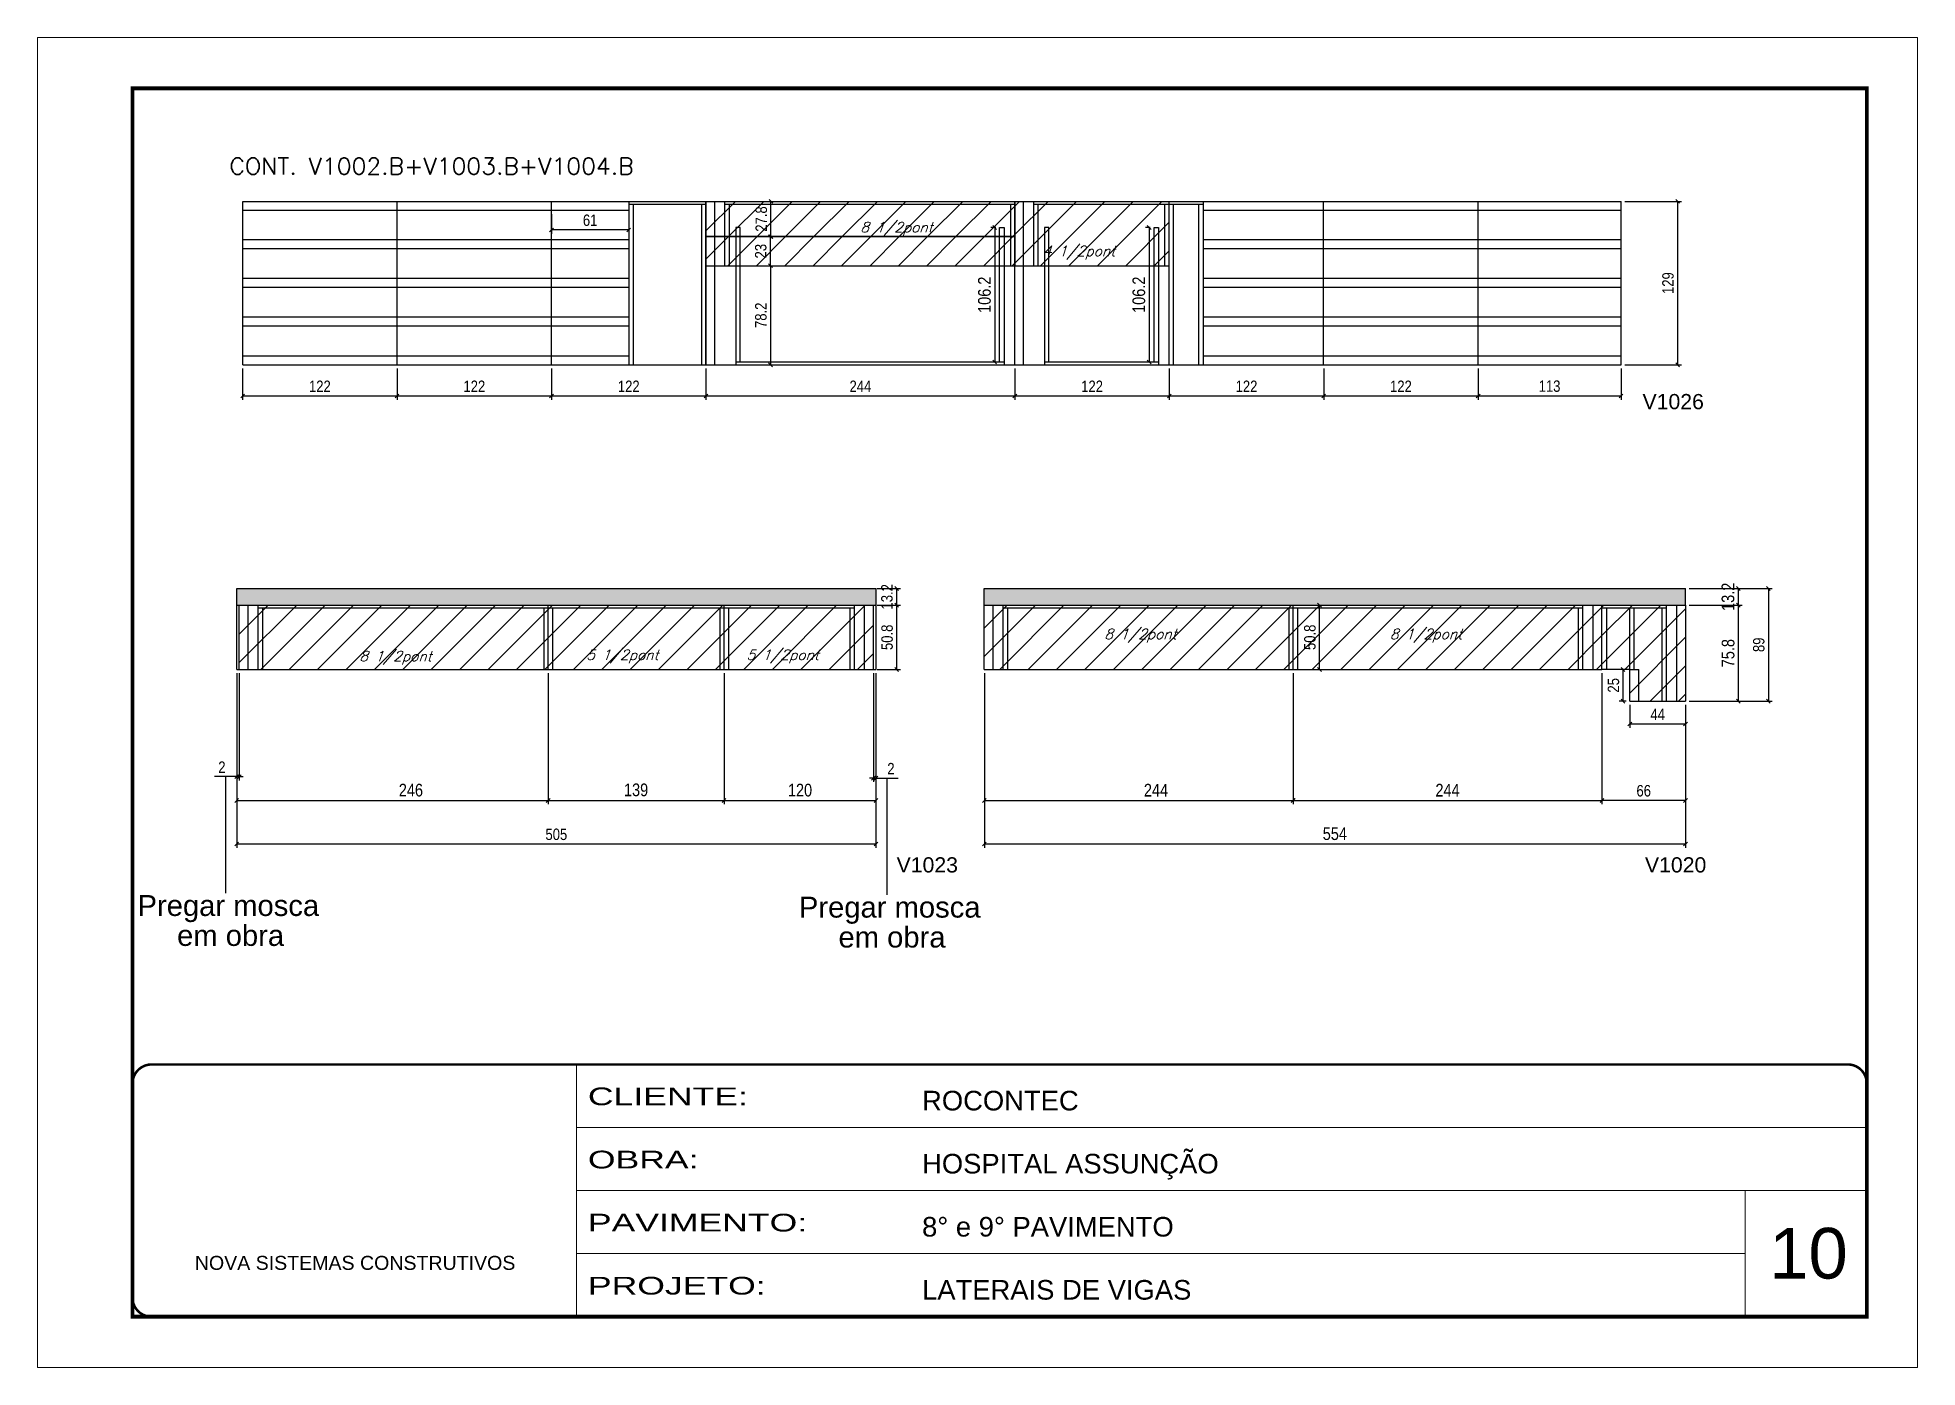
# Model space of a CAD drawing. Extents: x -20960 to -5926, y -2106 to 21915.
# Drawn here: x -10608 to -9123, y 18568 to 19618 of the extents above; entities that cross this region are included whole.
import ezdxf

# ---------------------------------------------------------------- set-up
doc = ezdxf.new("R2010")
doc.units = 0
doc.linetypes.add('CONTINUO', pattern=[0])
doc.linetypes.add('DASHED', pattern=[0.75, 0.5, -0.25])
for name, color, linetype in [('5', 5, 'Continuous'), ('COTA', 241, 'Continuous'), ('NOMENCLATURA', 7, 'Continuous'), ('Painéis', 200, 'Continuous'), ('Reaproveitamento', 251, 'Continuous'), ('SARR_2.2x7', 40, 'Continuous'), ('SARR_3.5x7', 81, 'Continuous'), ('texto', 7, 'Continuous')]:
    doc.layers.add(name, color=color, linetype=linetype)
for name, color, linetype, lineweight in [('CARIMBO', 255, 'Continuous', 9), ('Folhas', 255, 'Continuous', 9), ('SARRAFO DE PRESSAO', 251, 'DASHED', 9), ('Texto Seção', 7, 'Continuous', 15)]:
    doc.layers.add(name, color=color, linetype=linetype, lineweight=lineweight)
doc.styles.add('ARIAL', font='arial.ttf')
doc.styles.add('COTA TECNICA', font='techl___.ttf', dxfattribs={"height": 10})
doc.styles.add('COTA TECNICA-50', font='techl___.ttf', dxfattribs={"height": 9})
doc.styles.add('REGUA-120', font='ROMANS.shx', dxfattribs={"height": 15})
doc.styles.add('Romans', font='romans.shx')
doc.styles.get("Standard").update_dxf_attribs({"font": 'arial.ttf'})
doc.styles.add('Tecnologia', font='')
doc.styles.get('Tecnologia').set_extended_font_data('Forgotten Futurist')
doc.dimstyles.new('COTA PAINEL-50', dxfattribs={"dimtxt": 9, "dimasz": 3, "dimexe": 3, "dimexo": 3, "dimgap": 3, "dimtad": 1, "dimdec": 1, "dimzin": 12, "dimdsep": 46, "dimtxsty": 'COTA TECNICA-50', "dimblk1": 'OBLIQUE', "dimblk2": 'OBLIQUE', "dimsah": 1, "dimcen": 0.9, "dimclrd": 4, "dimclre": 4, "dimclrt": 240, "dimadec": 1, "dimazin": 3, "dimtfac": 1, "dimtdec": 1, "dimtmove": 0, "dimatfit": 3, "dimfxl": 1, "dimtolj": 1, "dimtzin": 12, "dimarcsym": 0})
doc.dimstyles.new('PAINEL', dxfattribs={"dimtxt": 10, "dimasz": 3, "dimexe": 3, "dimexo": 3, "dimgap": 3, "dimtad": 1, "dimdec": 1, "dimzin": 12, "dimdsep": 46, "dimtxsty": 'COTA TECNICA', "dimblk1": 'OBLIQUE', "dimblk2": 'OBLIQUE', "dimsah": 1, "dimcen": 0.9, "dimclrd": 4, "dimclre": 4, "dimclrt": 240, "dimadec": 1, "dimazin": 3, "dimtfac": 1, "dimtdec": 1, "dimtmove": 0, "dimatfit": 3, "dimfxl": 1, "dimtolj": 1, "dimtzin": 12, "dimarcsym": 0})
pattern_1 = [(50, (-1629.8096, 2.0563), (5.4655401, -0.4781726), [0.5715, -6.2865]), (355, (-1629.8096, 2.0563), (-1.0573026, 5.7317054), [0.4572, -5.0292175]), (100.451445, (-1629.354, 2.0165), (4.4082374, 5.2535326), [0.4857003, -5.3427073]), (46.1842, (-1629.8096, 3.5803), (8.1323712, -1.2612698), [0.85725, -9.42975]), (96.635558, (-1629.132, 3.475), (7.122124, 7.4227837), [0.7285507, -8.0140682]), (351.18415, (-1629.81, 3.58), (7.122124, 7.4227837), [0.685799, -7.543792]), (21, (-1629.0476, 3.1993), (4.5484317, -3.0679559), [0.5715, -6.2865]), (326, (-1629.0476, 3.1993), (1.8540609, 5.525639), [0.4572, -5.0292]), (71.451445, (-1628.6686, 2.9437), (6.4024926, 2.4576831), [0.4857003, -5.3426981]), (37.5, (-1629.8096, 2.0563), (0.0926581, 2.53665117), [0, -4.96824, 0, -5.1054, 0, -5.04825]), (7.5, (-1629.8096, 2.0563), (2.00458988, 3.00541724), [0, -2.91084, 0, -4.85394, 0, -1.92405]), (327.5, (-1631.5089, 2.0563), (4.06771786, -0.17186232), [0, -1.905, 0, -5.9436, 0, -7.8867]), (317.5, (-1632.271, 2.0563), (4.44387544, 0.76279473), [0, -2.4765, 0, -3.94716, 0, -5.6007])]
pattern_2 = [(45, (-3214.81, 2.056), (-11.22532, 11.22532), [])]
pattern_3 = [(45, (-3188.191, 113.209), (-11.22532, 11.22532), [])]

msp = doc.modelspace()

# ---------------------------------------------------------------- texts
at = {"layer": '5', "linetype": 'Continuous'}
for s, p in [('V1026', (-9340.65, 19324.83)), ('V1023', (-9929.9, 18959.03)), ('V1020', (-9338.73, 18959.03))]:
    msp.add_text(s, height=12, rotation=0.00004, dxfattribs=at).set_placement(p)
at = {"layer": 'CARIMBO', "style": 'ARIAL'}
msp.add_text('10', height=40, dxfattribs=at).set_placement((-9240.64, 18638.38))
at = {"layer": 'NOMENCLATURA', "linetype": 'Continuous'}
for s, p in [('Pregar mosca', (-10529.56, 18924.68)), ('Pregar mosca', (-10007.08, 18923.4)), ('em obra', (-10498.3, 18901.04)), ('em obra', (-9975.82, 18899.76))]:
    msp.add_text(s, height=16.5, rotation=360, dxfattribs=at).set_placement(p)
at = {"layer": 'texto', "color": 2, "char_height": 8, "attachment_point": 5, "style": 'Romans'}
for s, insert in [('{\\Q19;\\C256;8 1/2pont}', (-9930.01, 19467.22)), ('{\\Q19;\\C256;4 1/2pont}', (-9785.81, 19448.45)), ('{\\Q19;\\C256;8 1/2pont}', (-9737.26, 19145.99)), ('{\\Q19;\\C256;8 1/2pont}', (-9511.68, 19145.99)), ('{\\Q19;\\C256;8 1/2pont}', (-10325.77, 19128.56)), ('{\\Q19;\\C256;5 1/2pont}', (-10146.54, 19129.61)), ('{\\Q19;\\C256;5 1/2pont}', (-10019.85, 19129.61))]:
    msp.add_mtext(s, dxfattribs=dict(at, insert=insert))
at = {"layer": 'Texto Seção', "style": 'REGUA-120', "width": 1.05}
msp.add_text('CONT. V1002.B+V1003.B+V1004.B', height=13, dxfattribs=at).set_placement((-10456.98, 19510.22))

# ---------------------------------------------------------------- blocks, each defined once
blk = doc.blocks.new('9999999999')
at = {"color": 30, "linetype": 'CONTINUO'}
for p, q in [((98564.6, 34230.2), (98564.6, 34429.4)), ((98564.6, 34379.6), (99584, 34379.6)), ((98564.6, 34329.8), (99488, 34329.8)), ((99584, 34329.8), (99488, 34329.8)), ((99488, 34329.8), (99488, 34230.2)), ((98564.6, 34280), (99488, 34280))]:
    blk.add_line(p, q, dxfattribs=at)
at = {"color": 30, "linetype": 'CONTINUO', "const_width": 2}
blk.add_lwpolyline([(99584, 34230.2), (99584, 34414.4, 0.414214), (99569, 34429.4), (98229, 34429.4, 0.414214), (98214, 34414.4), (98214, 34245.2, 0.414214), (98229, 34230.2), (99584, 34230.2)], format="xyb", dxfattribs=at)
at = {"layer": 'Folhas'}
blk.add_lwpolyline([(98139, 34190.2), (99624, 34190.2), (99624, 35240.2), (98139, 35240.2)], close=True, dxfattribs=at)
at = {"layer": 'Folhas', "color": 30, "const_width": 3}
blk.add_lwpolyline([(98214, 34230.2), (99584, 34230.2), (99584, 35200.2), (98214, 35200.2)], close=True, dxfattribs=at)
at = {"color": 7, "linetype": 'Continuous', "ltscale": 5, "style": 'ARIAL'}
for s, height, p in [('ROCONTEC', 15.48, (98837.7, 34393.1)), ('HOSPITAL ASSUNÇÃO', 15.483, (98837.7, 34343.3)), ('8° e 9° PAVIMENTO', 15.483, (98837.7, 34293.5)), ('NOVA SISTEMAS CONSTRUTIVOS', 11.059, (98263.2, 34267.2)), ('LATERAIS DE VIGAS', 15.483, (98837.7, 34243.7))]:
    blk.add_text(s, height=height, dxfattribs=at).set_placement(p)
at = {"layer": 'Folhas', "color": 7, "style": 'Tecnologia', "width": 1.5}
for s, p in [('CLIENTE:', (98573.7, 34397.2)), ('OBRA:', (98573.7, 34347.3)), ('PAVIMENTO:', (98573.7, 34297.5)), ('PROJETO:', (98573.7, 34247.7))]:
    blk.add_text(s, height=14, dxfattribs=at).set_placement(p)
blk = doc.blocks.new('_Oblique')
at = {"color": 0, "linetype": 'ByBlock', "lineweight": -2}
blk.add_line((-0.5, -0.5), (0.5, 0.5), dxfattribs=at)
blk = doc.blocks.new('*D6578')
at = {"layer": 'COTA', "color": 4, "lineweight": -2, "ltscale": 25, "transparency": 16777216}
for p, q in [((-9860.6, 19116.3), (-9860.6, 19012.9)), ((-9616.6, 19116.3), (-9616.6, 19012.9)), ((-9860.6, 19015.9), (-9616.6, 19015.9))]:
    blk.add_line(p, q, dxfattribs=at)
at = {"layer": 'Defpoints', "color": 0, "ltscale": 25, "transparency": 16777216}
for p in [(-9860.6, 19119.3), (-9616.6, 19119.3), (-9616.6, 19015.9)]:
    blk.add_point(p, dxfattribs=at)
at = {"layer": 'COTA', "color": 4, "lineweight": -2, "ltscale": 25, "transparency": 16777216, "xscale": 3, "yscale": 3, "zscale": 3, "rotation": 180}
blk.add_blockref('_Oblique', (-9860.6, 19015.9), dxfattribs=at)
at = {"layer": 'COTA', "color": 4, "lineweight": -2, "ltscale": 25, "transparency": 16777216, "xscale": 3, "yscale": 3, "zscale": 3}
blk.add_blockref('_Oblique', (-9616.6, 19015.9), dxfattribs=at)
at = {"layer": 'COTA', "color": 240, "ltscale": 25, "transparency": 16777216, "insert": (-9725, 19024), "char_height": 10, "attachment_point": 5, "style": 'COTA TECNICA'}
blk.add_mtext('\\A1;244', dxfattribs=at)
blk = doc.blocks.new('*D6542')
at = {"layer": 'COTA', "color": 4, "lineweight": -2, "ltscale": 25, "transparency": 16777216}
for p, q in [((-9303.7, 19170.1), (-9261.9, 19170.1)), ((-9264.9, 19094.3), (-9264.9, 19170.1)), ((-9303.7, 19094.3), (-9261.9, 19094.3))]:
    blk.add_line(p, q, dxfattribs=at)
at = {"layer": 'Defpoints', "color": 0, "ltscale": 25, "transparency": 16777216}
for p in [(-9306.7, 19170.1), (-9264.9, 19170.1), (-9306.7, 19094.3)]:
    blk.add_point(p, dxfattribs=at)
at = {"layer": 'COTA', "color": 4, "lineweight": -2, "ltscale": 25, "transparency": 16777216, "xscale": 3, "yscale": 3, "zscale": 3}
for p, rotation in [((-9264.9, 19170.1), 90), ((-9264.9, 19094.3), 270)]:
    blk.add_blockref('_Oblique', p, dxfattribs=dict(at, rotation=rotation))
at = {"layer": 'COTA', "color": 240, "ltscale": 25, "transparency": 16777216, "insert": (-9273, 19132.2), "char_height": 10, "attachment_point": 5, "rotation": 90, "style": 'COTA TECNICA'}
blk.add_mtext('\\A1;75.8', dxfattribs=at)
blk = doc.blocks.new('*D6579')
at = {"layer": 'COTA', "color": 4, "lineweight": -2, "ltscale": 25, "transparency": 16777216}
for p, q in [((-9616.7, 19116.3), (-9616.7, 19012.9)), ((-9372.7, 19116.3), (-9372.7, 19012.9)), ((-9616.7, 19015.9), (-9372.7, 19015.9))]:
    blk.add_line(p, q, dxfattribs=at)
at = {"layer": 'Defpoints', "color": 0, "ltscale": 25, "transparency": 16777216}
for p in [(-9616.7, 19119.3), (-9372.7, 19119.3), (-9372.7, 19015.9)]:
    blk.add_point(p, dxfattribs=at)
at = {"layer": 'COTA', "color": 4, "lineweight": -2, "ltscale": 25, "transparency": 16777216, "xscale": 3, "yscale": 3, "zscale": 3, "rotation": 180}
blk.add_blockref('_Oblique', (-9616.7, 19015.9), dxfattribs=at)
at = {"layer": 'COTA', "color": 4, "lineweight": -2, "ltscale": 25, "transparency": 16777216, "xscale": 3, "yscale": 3, "zscale": 3}
blk.add_blockref('_Oblique', (-9372.7, 19015.9), dxfattribs=at)
at = {"layer": 'COTA', "color": 240, "ltscale": 25, "transparency": 16777216, "insert": (-9494.7, 19024), "char_height": 10, "attachment_point": 5, "style": 'COTA TECNICA'}
blk.add_mtext('\\A1;244', dxfattribs=at)
blk = doc.blocks.new('*D6580')
at = {"layer": 'COTA', "color": 4, "lineweight": -2, "ltscale": 25, "transparency": 16777216}
for p, q in [((-9860.6, 19116.3), (-9860.6, 18978.5)), ((-9306.7, 19091.3), (-9306.7, 18978.5)), ((-9306.7, 18981.5), (-9860.6, 18981.5))]:
    blk.add_line(p, q, dxfattribs=at)
at = {"layer": 'Defpoints', "color": 0, "ltscale": 25, "transparency": 16777216}
for p in [(-9860.6, 19119.3), (-9306.7, 19094.3), (-9860.6, 18981.5)]:
    blk.add_point(p, dxfattribs=at)
at = {"layer": 'COTA', "color": 4, "lineweight": -2, "ltscale": 25, "transparency": 16777216, "xscale": 3, "yscale": 3, "zscale": 3, "rotation": 180}
blk.add_blockref('_Oblique', (-9860.6, 18981.5), dxfattribs=at)
at = {"layer": 'COTA', "color": 4, "lineweight": -2, "ltscale": 25, "transparency": 16777216, "xscale": 3, "yscale": 3, "zscale": 3}
blk.add_blockref('_Oblique', (-9306.7, 18981.5), dxfattribs=at)
at = {"layer": 'COTA', "color": 240, "ltscale": 25, "transparency": 16777216, "insert": (-9583.7, 18989.6), "char_height": 10, "attachment_point": 5, "style": 'COTA TECNICA'}
blk.add_mtext('\\A1;554', dxfattribs=at)
blk = doc.blocks.new('*D6543')
at = {"layer": 'COTA', "color": 4, "lineweight": -2, "ltscale": 25, "transparency": 16777216}
for p, q in [((-9303.7, 19183.3), (-9261.9, 19183.3)), ((-9264.9, 19170.1), (-9264.9, 19183.3)), ((-9303.7, 19170.1), (-9261.9, 19170.1))]:
    blk.add_line(p, q, dxfattribs=at)
at = {"layer": 'Defpoints', "color": 0, "ltscale": 25, "transparency": 16777216}
for p in [(-9306.7, 19183.3), (-9264.9, 19183.3), (-9306.7, 19170.1)]:
    blk.add_point(p, dxfattribs=at)
at = {"layer": 'COTA', "color": 4, "lineweight": -2, "ltscale": 25, "transparency": 16777216, "xscale": 3, "yscale": 3, "zscale": 3}
for p, rotation in [((-9264.9, 19183.3), 90), ((-9264.9, 19170.1), 270)]:
    blk.add_blockref('_Oblique', p, dxfattribs=dict(at, rotation=rotation))
at = {"layer": 'COTA', "color": 240, "ltscale": 25, "transparency": 16777216, "insert": (-9273.1, 19176.7), "char_height": 10, "attachment_point": 5, "rotation": 90, "style": 'COTA TECNICA'}
blk.add_mtext('\\A1;13.2', dxfattribs=at)
blk = doc.blocks.new('*D6544')
at = {"layer": 'COTA', "color": 4, "lineweight": -2, "transparency": 16777216}
for p, q in [((-9303.7, 19183.3), (-9238.2, 19183.3)), ((-9241.2, 19183.3), (-9241.2, 19094.3)), ((-9303.7, 19094.3), (-9238.2, 19094.3))]:
    blk.add_line(p, q, dxfattribs=at)
at = {"layer": 'Defpoints', "color": 0, "transparency": 16777216}
for p in [(-9306.7, 19183.3), (-9306.7, 19094.3), (-9241.2, 19094.3)]:
    blk.add_point(p, dxfattribs=at)
at = {"layer": 'COTA', "color": 4, "lineweight": -2, "transparency": 16777216, "xscale": 3, "yscale": 3, "zscale": 3}
for p, rotation in [((-9241.2, 19183.3), 90), ((-9241.2, 19094.3), 270)]:
    blk.add_blockref('_Oblique', p, dxfattribs=dict(at, rotation=rotation))
at = {"layer": 'COTA', "color": 240, "transparency": 16777216, "insert": (-9248.8, 19138.8), "char_height": 9, "attachment_point": 5, "rotation": 90, "style": 'COTA TECNICA-50'}
blk.add_mtext('\\A1;89', dxfattribs=at)
blk = doc.blocks.new('*D6545')
at = {"layer": 'COTA', "color": 4, "lineweight": -2, "transparency": 16777216}
for p, q in [((-9350.7, 19091.3), (-9350.7, 19073.2)), ((-9306.7, 19091.3), (-9306.7, 19073.2)), ((-9306.7, 19076.2), (-9350.7, 19076.2))]:
    blk.add_line(p, q, dxfattribs=at)
at = {"layer": 'Defpoints', "color": 0, "transparency": 16777216}
for p in [(-9350.7, 19094.3), (-9306.7, 19094.3), (-9350.7, 19076.2)]:
    blk.add_point(p, dxfattribs=at)
at = {"layer": 'COTA', "color": 4, "lineweight": -2, "transparency": 16777216, "xscale": 3, "yscale": 3, "zscale": 3, "rotation": 180}
blk.add_blockref('_Oblique', (-9350.7, 19076.2), dxfattribs=at)
at = {"layer": 'COTA', "color": 4, "lineweight": -2, "transparency": 16777216, "xscale": 3, "yscale": 3, "zscale": 3}
blk.add_blockref('_Oblique', (-9306.7, 19076.2), dxfattribs=at)
at = {"layer": 'COTA', "color": 240, "transparency": 16777216, "insert": (-9328.7, 19083.8), "char_height": 9, "attachment_point": 5, "style": 'COTA TECNICA-50'}
blk.add_mtext('\\A1;44', dxfattribs=at)
blk = doc.blocks.new('*D6546')
at = {"layer": 'COTA', "color": 4, "lineweight": -2, "transparency": 16777216}
for p, q in [((-9372.7, 19116.3), (-9372.7, 19012.9)), ((-9306.7, 19091.3), (-9306.7, 19012.9)), ((-9306.7, 19015.9), (-9372.7, 19015.9))]:
    blk.add_line(p, q, dxfattribs=at)
at = {"layer": 'Defpoints', "color": 0, "transparency": 16777216}
for p in [(-9372.7, 19119.3), (-9306.7, 19094.3), (-9372.7, 19015.9)]:
    blk.add_point(p, dxfattribs=at)
at = {"layer": 'COTA', "color": 4, "lineweight": -2, "transparency": 16777216, "xscale": 3, "yscale": 3, "zscale": 3, "rotation": 180}
blk.add_blockref('_Oblique', (-9372.7, 19015.9), dxfattribs=at)
at = {"layer": 'COTA', "color": 4, "lineweight": -2, "transparency": 16777216, "xscale": 3, "yscale": 3, "zscale": 3}
blk.add_blockref('_Oblique', (-9306.7, 19015.9), dxfattribs=at)
at = {"layer": 'COTA', "color": 240, "transparency": 16777216, "insert": (-9339.7, 19023.5), "char_height": 9, "attachment_point": 5, "style": 'COTA TECNICA-50'}
blk.add_mtext('\\A1;66', dxfattribs=at)
blk = doc.blocks.new('*D6581')
at = {"layer": 'COTA', "color": 4, "lineweight": -2, "ltscale": 25, "transparency": 16777216}
for p, q in [((-10451.2, 19116.3), (-10451.2, 19012.9)), ((-10205.2, 19116.3), (-10205.2, 19012.9)), ((-10451.2, 19015.9), (-10205.2, 19015.9))]:
    blk.add_line(p, q, dxfattribs=at)
at = {"layer": 'Defpoints', "color": 0, "ltscale": 25, "transparency": 16777216}
for p in [(-10451.2, 19119.3), (-10205.2, 19119.3), (-10205.2, 19015.9)]:
    blk.add_point(p, dxfattribs=at)
at = {"layer": 'COTA', "color": 4, "lineweight": -2, "ltscale": 25, "transparency": 16777216, "xscale": 3, "yscale": 3, "zscale": 3, "rotation": 180}
blk.add_blockref('_Oblique', (-10451.2, 19015.9), dxfattribs=at)
at = {"layer": 'COTA', "color": 4, "lineweight": -2, "ltscale": 25, "transparency": 16777216, "xscale": 3, "yscale": 3, "zscale": 3}
blk.add_blockref('_Oblique', (-10205.2, 19015.9), dxfattribs=at)
at = {"layer": 'COTA', "color": 240, "ltscale": 25, "transparency": 16777216, "insert": (-10313.6, 19024), "char_height": 10, "attachment_point": 5, "style": 'COTA TECNICA'}
blk.add_mtext('\\A1;246', dxfattribs=at)
blk = doc.blocks.new('*D6582')
at = {"layer": 'COTA', "color": 4, "lineweight": -2, "ltscale": 25, "transparency": 16777216}
for p, q in [((-10205.2, 19116.3), (-10205.2, 19012.9)), ((-10066.2, 19116.3), (-10066.2, 19012.9)), ((-10205.2, 19015.9), (-10066.2, 19015.9))]:
    blk.add_line(p, q, dxfattribs=at)
at = {"layer": 'Defpoints', "color": 0, "ltscale": 25, "transparency": 16777216}
for p in [(-10205.2, 19119.3), (-10066.2, 19119.3), (-10066.2, 19015.9)]:
    blk.add_point(p, dxfattribs=at)
at = {"layer": 'COTA', "color": 4, "lineweight": -2, "ltscale": 25, "transparency": 16777216, "xscale": 3, "yscale": 3, "zscale": 3, "rotation": 180}
blk.add_blockref('_Oblique', (-10205.2, 19015.9), dxfattribs=at)
at = {"layer": 'COTA', "color": 4, "lineweight": -2, "ltscale": 25, "transparency": 16777216, "xscale": 3, "yscale": 3, "zscale": 3}
blk.add_blockref('_Oblique', (-10066.2, 19015.9), dxfattribs=at)
at = {"layer": 'COTA', "color": 240, "ltscale": 25, "transparency": 16777216, "insert": (-10135.7, 19024.2), "char_height": 10, "attachment_point": 5, "style": 'COTA TECNICA'}
blk.add_mtext('\\A1;139', dxfattribs=at)
blk = doc.blocks.new('*D6583')
at = {"layer": 'COTA', "color": 4, "lineweight": -2, "ltscale": 25, "transparency": 16777216}
for p, q in [((-10066.2, 19116.3), (-10066.2, 19012.9)), ((-9946.2, 19116.3), (-9946.2, 19012.9)), ((-10066.2, 19015.9), (-9946.2, 19015.9))]:
    blk.add_line(p, q, dxfattribs=at)
at = {"layer": 'Defpoints', "color": 0, "ltscale": 25, "transparency": 16777216}
for p in [(-10066.2, 19119.3), (-9946.2, 19119.3), (-9946.2, 19015.9)]:
    blk.add_point(p, dxfattribs=at)
at = {"layer": 'COTA', "color": 4, "lineweight": -2, "ltscale": 25, "transparency": 16777216, "xscale": 3, "yscale": 3, "zscale": 3, "rotation": 180}
blk.add_blockref('_Oblique', (-10066.2, 19015.9), dxfattribs=at)
at = {"layer": 'COTA', "color": 4, "lineweight": -2, "ltscale": 25, "transparency": 16777216, "xscale": 3, "yscale": 3, "zscale": 3}
blk.add_blockref('_Oblique', (-9946.2, 19015.9), dxfattribs=at)
at = {"layer": 'COTA', "color": 240, "ltscale": 25, "transparency": 16777216, "insert": (-10006.2, 19024), "char_height": 10, "attachment_point": 5, "style": 'COTA TECNICA'}
blk.add_mtext('\\A1;120', dxfattribs=at)
blk = doc.blocks.new('*D6584')
at = {"layer": 'COTA', "color": 4, "lineweight": -2, "transparency": 16777216}
for p, q in [((-9945.2, 19170.1), (-9926.8, 19170.1)), ((-9929.8, 19119.3), (-9929.8, 19170.1)), ((-9945.2, 19119.3), (-9926.8, 19119.3))]:
    blk.add_line(p, q, dxfattribs=at)
at = {"layer": 'Defpoints', "color": 0, "transparency": 16777216}
for p in [(-9948.2, 19170.1), (-9929.8, 19170.1), (-9948.2, 19119.3)]:
    blk.add_point(p, dxfattribs=at)
at = {"layer": 'COTA', "color": 4, "lineweight": -2, "transparency": 16777216, "xscale": 3, "yscale": 3, "zscale": 3}
for p, rotation in [((-9929.8, 19170.1), 90), ((-9929.8, 19119.3), 270)]:
    blk.add_blockref('_Oblique', p, dxfattribs=dict(at, rotation=rotation))
at = {"layer": 'COTA', "color": 240, "transparency": 16777216, "insert": (-9937.4, 19144.7), "char_height": 9, "attachment_point": 5, "rotation": 90, "style": 'COTA TECNICA-50'}
blk.add_mtext('\\A1;50.8', dxfattribs=at)
blk = doc.blocks.new('*D6547')
at = {"layer": 'COTA', "color": 4, "lineweight": -2, "transparency": 16777216}
for p, q in [((-9945.2, 19183.3), (-9926.8, 19183.3)), ((-9929.8, 19170.1), (-9929.8, 19183.3)), ((-9945.2, 19170.1), (-9926.8, 19170.1))]:
    blk.add_line(p, q, dxfattribs=at)
at = {"layer": 'Defpoints', "color": 0, "transparency": 16777216}
for p in [(-9948.2, 19183.3), (-9929.8, 19183.3), (-9948.2, 19170.1)]:
    blk.add_point(p, dxfattribs=at)
at = {"layer": 'COTA', "color": 4, "lineweight": -2, "transparency": 16777216, "xscale": 3, "yscale": 3, "zscale": 3}
for p, rotation in [((-9929.8, 19183.3), 90), ((-9929.8, 19170.1), 270)]:
    blk.add_blockref('_Oblique', p, dxfattribs=dict(at, rotation=rotation))
at = {"layer": 'COTA', "color": 240, "transparency": 16777216, "insert": (-9937.5, 19176.7), "char_height": 9, "attachment_point": 5, "rotation": 90, "style": 'COTA TECNICA-50'}
blk.add_mtext('\\A1;13.2', dxfattribs=at)
blk = doc.blocks.new('*D6585')
at = {"layer": 'COTA', "color": 4, "lineweight": -2, "transparency": 16777216}
for p, q in [((-9613.7, 19170.1), (-9592.8, 19170.1)), ((-9595.8, 19119.3), (-9595.8, 19170.1)), ((-9613.7, 19119.3), (-9592.8, 19119.3))]:
    blk.add_line(p, q, dxfattribs=at)
at = {"layer": 'Defpoints', "color": 0, "transparency": 16777216}
for p in [(-9616.7, 19170.1), (-9595.8, 19170.1), (-9616.7, 19119.3)]:
    blk.add_point(p, dxfattribs=at)
at = {"layer": 'COTA', "color": 4, "lineweight": -2, "transparency": 16777216, "xscale": 3, "yscale": 3, "zscale": 3}
for p, rotation in [((-9595.8, 19170.1), 90), ((-9595.8, 19119.3), 270)]:
    blk.add_blockref('_Oblique', p, dxfattribs=dict(at, rotation=rotation))
at = {"layer": 'COTA', "color": 240, "transparency": 16777216, "insert": (-9603.4, 19144.7), "char_height": 9, "attachment_point": 5, "rotation": 90, "style": 'COTA TECNICA-50'}
blk.add_mtext('\\A1;50.8', dxfattribs=at)
blk = doc.blocks.new('*D6586')
at = {"layer": 'COTA', "color": 4, "lineweight": -2, "transparency": 16777216}
for p, q in [((-10451.2, 19116.3), (-10451.2, 18978.5)), ((-9946.2, 19116.3), (-9946.2, 18978.5)), ((-9946.2, 18981.5), (-10451.2, 18981.5))]:
    blk.add_line(p, q, dxfattribs=at)
at = {"layer": 'Defpoints', "color": 0, "transparency": 16777216}
for p in [(-10451.2, 19119.3), (-9946.2, 19119.3), (-10451.2, 18981.5)]:
    blk.add_point(p, dxfattribs=at)
at = {"layer": 'COTA', "color": 4, "lineweight": -2, "transparency": 16777216, "xscale": 3, "yscale": 3, "zscale": 3, "rotation": 180}
blk.add_blockref('_Oblique', (-10451.2, 18981.5), dxfattribs=at)
at = {"layer": 'COTA', "color": 4, "lineweight": -2, "transparency": 16777216, "xscale": 3, "yscale": 3, "zscale": 3}
blk.add_blockref('_Oblique', (-9946.2, 18981.5), dxfattribs=at)
at = {"layer": 'COTA', "color": 240, "transparency": 16777216, "insert": (-10198.7, 18989.1), "char_height": 9, "attachment_point": 5, "style": 'COTA TECNICA-50'}
blk.add_mtext('\\A1;505', dxfattribs=at)
blk = doc.blocks.new('*D6587')
at = {"layer": 'COTA', "color": 4, "lineweight": -2, "transparency": 16777216}
for p, q in [((-9353.7, 19119.3), (-9359, 19119.3)), ((-9356, 19094.3), (-9356, 19119.3)), ((-9353.7, 19094.3), (-9359, 19094.3))]:
    blk.add_line(p, q, dxfattribs=at)
at = {"layer": 'Defpoints', "color": 0, "transparency": 16777216}
for p in [(-9356, 19119.3), (-9350.7, 19119.3), (-9350.7, 19094.3)]:
    blk.add_point(p, dxfattribs=at)
at = {"layer": 'COTA', "color": 4, "lineweight": -2, "transparency": 16777216, "xscale": 3, "yscale": 3, "zscale": 3}
for p, rotation in [((-9356, 19119.3), 90), ((-9356, 19094.3), 270)]:
    blk.add_blockref('_Oblique', p, dxfattribs=dict(at, rotation=rotation))
at = {"layer": 'COTA', "color": 240, "transparency": 16777216, "insert": (-9363.6, 19106.8), "char_height": 9, "attachment_point": 5, "rotation": 90, "style": 'COTA TECNICA-50'}
blk.add_mtext('\\A1;25', dxfattribs=at)
blk = doc.blocks.new('*D6537')
at = {"layer": 'COTA', "color": 4, "lineweight": -2, "transparency": 16777216}
for p, q in [((-10202.5, 19356.9), (-10202.5, 19332.3)), ((-10080.5, 19356.9), (-10080.5, 19332.3)), ((-10202.5, 19335.3), (-10080.5, 19335.3))]:
    blk.add_line(p, q, dxfattribs=at)
at = {"layer": 'Defpoints', "color": 0, "transparency": 16777216}
for p in [(-10202.5, 19359.9), (-10080.5, 19359.9), (-10080.5, 19335.3)]:
    blk.add_point(p, dxfattribs=at)
at = {"layer": 'COTA', "color": 4, "lineweight": -2, "transparency": 16777216, "xscale": 3, "yscale": 3, "zscale": 3, "rotation": 180}
blk.add_blockref('_Oblique', (-10202.5, 19335.3), dxfattribs=at)
at = {"layer": 'COTA', "color": 4, "lineweight": -2, "transparency": 16777216, "xscale": 3, "yscale": 3, "zscale": 3}
blk.add_blockref('_Oblique', (-10080.5, 19335.3), dxfattribs=at)
at = {"layer": 'COTA', "color": 240, "transparency": 16777216, "insert": (-10141.5, 19342.9), "char_height": 9, "attachment_point": 5, "style": 'COTA TECNICA-50'}
blk.add_mtext('\\A1;122', dxfattribs=at)
blk = doc.blocks.new('*D6566')
at = {"layer": 'COTA', "color": 4, "lineweight": -2, "transparency": 16777216}
for p, q in [((-10202.5, 19478.9), (-10202.5, 19463.4)), ((-10141.5, 19478.9), (-10141.5, 19463.4)), ((-10141.5, 19466.4), (-10202.5, 19466.4))]:
    blk.add_line(p, q, dxfattribs=at)
at = {"layer": 'Defpoints', "color": 0, "transparency": 16777216}
for p in [(-10202.5, 19481.9), (-10141.5, 19481.9), (-10202.5, 19466.4)]:
    blk.add_point(p, dxfattribs=at)
at = {"layer": 'COTA', "color": 4, "lineweight": -2, "transparency": 16777216, "xscale": 3, "yscale": 3, "zscale": 3, "rotation": 180}
blk.add_blockref('_Oblique', (-10202.5, 19466.4), dxfattribs=at)
at = {"layer": 'COTA', "color": 4, "lineweight": -2, "transparency": 16777216, "xscale": 3, "yscale": 3, "zscale": 3}
blk.add_blockref('_Oblique', (-10141.5, 19466.4), dxfattribs=at)
at = {"layer": 'COTA', "color": 240, "transparency": 16777216, "insert": (-10172, 19474), "char_height": 9, "attachment_point": 5, "style": 'COTA TECNICA-50'}
blk.add_mtext('\\A1;61', dxfattribs=at)
blk = doc.blocks.new('*D6538')
at = {"layer": 'COTA', "color": 4, "lineweight": -2, "transparency": 16777216}
for p, q in [((-10040.7, 19461.1), (-10026.5, 19461.1)), ((-10029.5, 19438.1), (-10029.5, 19461.1)), ((-10040.7, 19438.1), (-10026.5, 19438.1))]:
    blk.add_line(p, q, dxfattribs=at)
at = {"layer": 'Defpoints', "color": 0, "transparency": 16777216}
for p in [(-10043.7, 19461.1), (-10029.5, 19461.1), (-10043.7, 19438.1)]:
    blk.add_point(p, dxfattribs=at)
at = {"layer": 'COTA', "color": 4, "lineweight": -2, "transparency": 16777216, "xscale": 3, "yscale": 3, "zscale": 3}
for p, rotation in [((-10029.5, 19461.1), 90), ((-10029.5, 19438.1), 270)]:
    blk.add_blockref('_Oblique', p, dxfattribs=dict(at, rotation=rotation))
at = {"layer": 'COTA', "color": 240, "transparency": 16777216, "insert": (-10037.2, 19449.6), "char_height": 9, "attachment_point": 5, "rotation": 90, "style": 'COTA TECNICA-50'}
blk.add_mtext('\\A1;23', dxfattribs=at)
blk = doc.blocks.new('*D6567')
at = {"layer": 'COTA', "color": 4, "lineweight": -2, "transparency": 16777216}
for p, q in [((-10029.2, 19461.1), (-10029.2, 19488.9)), ((-10040.4, 19461.1), (-10026.2, 19461.1))]:
    blk.add_line(p, q, dxfattribs=at)
at = {"layer": 'Defpoints', "color": 0, "transparency": 16777216}
for p in [(-10029.2, 19488.9), (-10029.2, 19488.9), (-10043.4, 19461.1)]:
    blk.add_point(p, dxfattribs=at)
at = {"layer": 'COTA', "color": 4, "lineweight": -2, "transparency": 16777216, "xscale": 3, "yscale": 3, "zscale": 3}
for p, rotation in [((-10029.2, 19488.9), 90), ((-10029.2, 19461.1), 270)]:
    blk.add_blockref('_Oblique', p, dxfattribs=dict(at, rotation=rotation))
at = {"layer": 'COTA', "color": 240, "transparency": 16777216, "insert": (-10036.8, 19475), "char_height": 9, "attachment_point": 5, "rotation": 90, "style": 'COTA TECNICA-50'}
blk.add_mtext('\\A1;27.8', dxfattribs=at)
blk = doc.blocks.new('*D6568')
at = {"layer": 'COTA', "color": 4, "lineweight": -2, "ltscale": 25, "transparency": 16777216}
for p, q in [((-9851.5, 19468.3), (-9855.4, 19468.3)), ((-9852.4, 19468.3), (-9852.4, 19362.1)), ((-9851.5, 19362.1), (-9855.4, 19362.1))]:
    blk.add_line(p, q, dxfattribs=at)
at = {"layer": 'Defpoints', "color": 0, "ltscale": 25, "transparency": 16777216}
for p in [(-9848.5, 19468.3), (-9852.4, 19362.1), (-9848.5, 19362.1)]:
    blk.add_point(p, dxfattribs=at)
at = {"layer": 'COTA', "color": 4, "lineweight": -2, "ltscale": 25, "transparency": 16777216, "xscale": 3, "yscale": 3, "zscale": 3}
for p, rotation in [((-9852.4, 19468.3), 90), ((-9852.4, 19362.1), 270)]:
    blk.add_blockref('_Oblique', p, dxfattribs=dict(at, rotation=rotation))
at = {"layer": 'COTA', "color": 240, "ltscale": 25, "transparency": 16777216, "insert": (-9860.5, 19415.2), "char_height": 10, "attachment_point": 5, "rotation": 90, "style": 'COTA TECNICA'}
blk.add_mtext('\\A1;106.2', dxfattribs=at)
blk = doc.blocks.new('*D6569')
at = {"layer": 'COTA', "color": 4, "lineweight": -2, "ltscale": 25, "transparency": 16777216}
for p, q in [((-9729.5, 19468.3), (-9733.4, 19468.3)), ((-9730.4, 19468.3), (-9730.4, 19362.1)), ((-9729.5, 19362.1), (-9733.4, 19362.1))]:
    blk.add_line(p, q, dxfattribs=at)
at = {"layer": 'Defpoints', "color": 0, "ltscale": 25, "transparency": 16777216}
for p in [(-9726.5, 19468.3), (-9730.4, 19362.1), (-9726.5, 19362.1)]:
    blk.add_point(p, dxfattribs=at)
at = {"layer": 'COTA', "color": 4, "lineweight": -2, "ltscale": 25, "transparency": 16777216, "xscale": 3, "yscale": 3, "zscale": 3}
for p, rotation in [((-9730.4, 19468.3), 90), ((-9730.4, 19362.1), 270)]:
    blk.add_blockref('_Oblique', p, dxfattribs=dict(at, rotation=rotation))
at = {"layer": 'COTA', "color": 240, "ltscale": 25, "transparency": 16777216, "insert": (-9738.5, 19415.2), "char_height": 10, "attachment_point": 5, "rotation": 90, "style": 'COTA TECNICA'}
blk.add_mtext('\\A1;106.2', dxfattribs=at)
blk = doc.blocks.new('*D6539')
at = {"layer": 'COTA', "color": 4, "lineweight": -2, "transparency": 16777216}
for p, q in [((-9354.6, 19488.9), (-9309.9, 19488.9)), ((-9312.9, 19488.9), (-9312.9, 19359.9)), ((-9354.6, 19359.9), (-9309.9, 19359.9))]:
    blk.add_line(p, q, dxfattribs=at)
at = {"layer": 'Defpoints', "color": 0, "transparency": 16777216}
for p in [(-9357.6, 19488.9), (-9357.6, 19359.9), (-9312.9, 19359.9)]:
    blk.add_point(p, dxfattribs=at)
at = {"layer": 'COTA', "color": 4, "lineweight": -2, "transparency": 16777216, "xscale": 3, "yscale": 3, "zscale": 3}
for p, rotation in [((-9312.9, 19488.9), 90), ((-9312.9, 19359.9), 270)]:
    blk.add_blockref('_Oblique', p, dxfattribs=dict(at, rotation=rotation))
at = {"layer": 'COTA', "color": 240, "transparency": 16777216, "insert": (-9320.5, 19424.4), "char_height": 9, "attachment_point": 5, "rotation": 90, "style": 'COTA TECNICA-50'}
blk.add_mtext('\\A1;129', dxfattribs=at)
blk = doc.blocks.new('*D6540')
at = {"layer": 'COTA', "color": 4, "lineweight": -2, "transparency": 16777216}
for p, q in [((-9592.5, 19356.9), (-9592.5, 19332.3)), ((-9470.5, 19356.9), (-9470.5, 19332.3)), ((-9592.5, 19335.3), (-9470.5, 19335.3))]:
    blk.add_line(p, q, dxfattribs=at)
at = {"layer": 'Defpoints', "color": 0, "transparency": 16777216}
for p in [(-9592.5, 19359.9), (-9470.5, 19359.9), (-9470.5, 19335.3)]:
    blk.add_point(p, dxfattribs=at)
at = {"layer": 'COTA', "color": 4, "lineweight": -2, "transparency": 16777216, "xscale": 3, "yscale": 3, "zscale": 3, "rotation": 180}
blk.add_blockref('_Oblique', (-9592.5, 19335.3), dxfattribs=at)
at = {"layer": 'COTA', "color": 4, "lineweight": -2, "transparency": 16777216, "xscale": 3, "yscale": 3, "zscale": 3}
blk.add_blockref('_Oblique', (-9470.5, 19335.3), dxfattribs=at)
at = {"layer": 'COTA', "color": 240, "transparency": 16777216, "insert": (-9531.5, 19342.9), "char_height": 9, "attachment_point": 5, "style": 'COTA TECNICA-50'}
blk.add_mtext('\\A1;122', dxfattribs=at)
blk = doc.blocks.new('*D6570')
at = {"layer": 'COTA', "color": 4, "lineweight": -2, "transparency": 16777216}
for p, q in [((-9470.5, 19356.9), (-9470.5, 19332.3)), ((-9357.6, 19356.9), (-9357.6, 19332.3)), ((-9470.5, 19335.3), (-9357.6, 19335.3))]:
    blk.add_line(p, q, dxfattribs=at)
at = {"layer": 'Defpoints', "color": 0, "transparency": 16777216}
for p in [(-9470.5, 19359.9), (-9357.6, 19359.9), (-9357.6, 19335.3)]:
    blk.add_point(p, dxfattribs=at)
at = {"layer": 'COTA', "color": 4, "lineweight": -2, "transparency": 16777216, "xscale": 3, "yscale": 3, "zscale": 3, "rotation": 180}
blk.add_blockref('_Oblique', (-9470.5, 19335.3), dxfattribs=at)
at = {"layer": 'COTA', "color": 4, "lineweight": -2, "transparency": 16777216, "xscale": 3, "yscale": 3, "zscale": 3}
blk.add_blockref('_Oblique', (-9357.6, 19335.3), dxfattribs=at)
at = {"layer": 'COTA', "color": 240, "transparency": 16777216, "insert": (-9414.1, 19343), "char_height": 9, "attachment_point": 5, "style": 'COTA TECNICA-50'}
blk.add_mtext('\\A1;113', dxfattribs=at)
blk = doc.blocks.new('*D6571')
at = {"layer": 'COTA', "color": 4, "lineweight": -2, "transparency": 16777216}
for p, q in [((-10080.5, 19356.9), (-10080.5, 19332.3)), ((-9836.5, 19356.9), (-9836.5, 19332.3)), ((-10080.5, 19335.3), (-9836.5, 19335.3))]:
    blk.add_line(p, q, dxfattribs=at)
at = {"layer": 'Defpoints', "color": 0, "transparency": 16777216}
for p in [(-10080.5, 19359.9), (-9836.5, 19359.9), (-9836.5, 19335.3)]:
    blk.add_point(p, dxfattribs=at)
at = {"layer": 'COTA', "color": 4, "lineweight": -2, "transparency": 16777216, "xscale": 3, "yscale": 3, "zscale": 3, "rotation": 180}
blk.add_blockref('_Oblique', (-10080.5, 19335.3), dxfattribs=at)
at = {"layer": 'COTA', "color": 4, "lineweight": -2, "transparency": 16777216, "xscale": 3, "yscale": 3, "zscale": 3}
blk.add_blockref('_Oblique', (-9836.5, 19335.3), dxfattribs=at)
at = {"layer": 'COTA', "color": 240, "transparency": 16777216, "insert": (-9958.5, 19342.9), "char_height": 9, "attachment_point": 5, "style": 'COTA TECNICA-50'}
blk.add_mtext('\\A1;244', dxfattribs=at)
blk = doc.blocks.new('*D6572')
at = {"layer": 'COTA', "color": 4, "lineweight": -2, "transparency": 16777216}
for p, q in [((-9836.5, 19356.9), (-9836.5, 19332.3)), ((-9714.5, 19356.9), (-9714.5, 19332.3)), ((-9836.5, 19335.3), (-9714.5, 19335.3))]:
    blk.add_line(p, q, dxfattribs=at)
at = {"layer": 'Defpoints', "color": 0, "transparency": 16777216}
for p in [(-9836.5, 19359.9), (-9714.5, 19359.9), (-9714.5, 19335.3)]:
    blk.add_point(p, dxfattribs=at)
at = {"layer": 'COTA', "color": 4, "lineweight": -2, "transparency": 16777216, "xscale": 3, "yscale": 3, "zscale": 3, "rotation": 180}
blk.add_blockref('_Oblique', (-9836.5, 19335.3), dxfattribs=at)
at = {"layer": 'COTA', "color": 4, "lineweight": -2, "transparency": 16777216, "xscale": 3, "yscale": 3, "zscale": 3}
blk.add_blockref('_Oblique', (-9714.5, 19335.3), dxfattribs=at)
at = {"layer": 'COTA', "color": 240, "transparency": 16777216, "insert": (-9775.5, 19342.9), "char_height": 9, "attachment_point": 5, "style": 'COTA TECNICA-50'}
blk.add_mtext('\\A1;122', dxfattribs=at)
blk = doc.blocks.new('*D6573')
at = {"layer": 'COTA', "color": 4, "lineweight": -2, "transparency": 16777216}
for p, q in [((-10446.5, 19356.9), (-10446.5, 19332.3)), ((-10324.5, 19356.9), (-10324.5, 19332.3)), ((-10446.5, 19335.3), (-10324.5, 19335.3))]:
    blk.add_line(p, q, dxfattribs=at)
at = {"layer": 'Defpoints', "color": 0, "transparency": 16777216}
for p in [(-10446.5, 19359.9), (-10324.5, 19359.9), (-10324.5, 19335.3)]:
    blk.add_point(p, dxfattribs=at)
at = {"layer": 'COTA', "color": 4, "lineweight": -2, "transparency": 16777216, "xscale": 3, "yscale": 3, "zscale": 3, "rotation": 180}
blk.add_blockref('_Oblique', (-10446.5, 19335.3), dxfattribs=at)
at = {"layer": 'COTA', "color": 4, "lineweight": -2, "transparency": 16777216, "xscale": 3, "yscale": 3, "zscale": 3}
blk.add_blockref('_Oblique', (-10324.5, 19335.3), dxfattribs=at)
at = {"layer": 'COTA', "color": 240, "transparency": 16777216, "insert": (-10385.5, 19342.9), "char_height": 9, "attachment_point": 5, "style": 'COTA TECNICA-50'}
blk.add_mtext('\\A1;122', dxfattribs=at)
blk = doc.blocks.new('*D6574')
at = {"layer": 'COTA', "color": 4, "lineweight": -2, "transparency": 16777216}
for p, q in [((-10324.5, 19356.9), (-10324.5, 19332.3)), ((-10202.5, 19356.9), (-10202.5, 19332.3)), ((-10324.5, 19335.3), (-10202.5, 19335.3))]:
    blk.add_line(p, q, dxfattribs=at)
at = {"layer": 'Defpoints', "color": 0, "transparency": 16777216}
for p in [(-10324.5, 19359.9), (-10202.5, 19359.9), (-10202.5, 19335.3)]:
    blk.add_point(p, dxfattribs=at)
at = {"layer": 'COTA', "color": 4, "lineweight": -2, "transparency": 16777216, "xscale": 3, "yscale": 3, "zscale": 3, "rotation": 180}
blk.add_blockref('_Oblique', (-10324.5, 19335.3), dxfattribs=at)
at = {"layer": 'COTA', "color": 4, "lineweight": -2, "transparency": 16777216, "xscale": 3, "yscale": 3, "zscale": 3}
blk.add_blockref('_Oblique', (-10202.5, 19335.3), dxfattribs=at)
at = {"layer": 'COTA', "color": 240, "transparency": 16777216, "insert": (-10263.5, 19342.9), "char_height": 9, "attachment_point": 5, "style": 'COTA TECNICA-50'}
blk.add_mtext('\\A1;122', dxfattribs=at)
blk = doc.blocks.new('*D6559')
at = {"layer": 'COTA', "color": 4, "lineweight": -2, "transparency": 16777216}
for p, q in [((-9714.5, 19356.9), (-9714.5, 19332.3)), ((-9592.5, 19356.9), (-9592.5, 19332.3)), ((-9714.5, 19335.3), (-9592.5, 19335.3))]:
    blk.add_line(p, q, dxfattribs=at)
at = {"layer": 'Defpoints', "color": 0, "transparency": 16777216}
for p in [(-9714.5, 19359.9), (-9592.5, 19359.9), (-9592.5, 19335.3)]:
    blk.add_point(p, dxfattribs=at)
at = {"layer": 'COTA', "color": 4, "lineweight": -2, "transparency": 16777216, "xscale": 3, "yscale": 3, "zscale": 3, "rotation": 180}
blk.add_blockref('_Oblique', (-9714.5, 19335.3), dxfattribs=at)
at = {"layer": 'COTA', "color": 4, "lineweight": -2, "transparency": 16777216, "xscale": 3, "yscale": 3, "zscale": 3}
blk.add_blockref('_Oblique', (-9592.5, 19335.3), dxfattribs=at)
at = {"layer": 'COTA', "color": 240, "transparency": 16777216, "insert": (-9653.5, 19342.9), "char_height": 9, "attachment_point": 5, "style": 'COTA TECNICA-50'}
blk.add_mtext('\\A1;122', dxfattribs=at)
blk = doc.blocks.new('*D6558')
at = {"layer": 'COTA', "color": 4, "lineweight": -2, "transparency": 16777216}
blk.add_line((-10029.5, 19438.1), (-10029.5, 19359.9), dxfattribs=at)
at = {"layer": 'Defpoints', "color": 0, "transparency": 16777216}
for p in [(-10029.5, 19438.1), (-10029.5, 19359.9), (-10029.5, 19359.9)]:
    blk.add_point(p, dxfattribs=at)
at = {"layer": 'COTA', "color": 4, "lineweight": -2, "transparency": 16777216, "xscale": 3, "yscale": 3, "zscale": 3}
for p, rotation in [((-10029.5, 19438.1), 90), ((-10029.5, 19359.9), 270)]:
    blk.add_blockref('_Oblique', p, dxfattribs=dict(at, rotation=rotation))
at = {"layer": 'COTA', "color": 240, "transparency": 16777216, "insert": (-10037.1, 19399), "char_height": 9, "attachment_point": 5, "rotation": 90, "style": 'COTA TECNICA-50'}
blk.add_mtext('\\A1;78.2', dxfattribs=at)
blk = doc.blocks.new('*D6556')
at = {"layer": 'COTA', "color": 4, "lineweight": -2, "transparency": 16777216}
for p, q in [((-9948.2, 19116.3), (-9948.2, 19030.5)), ((-9946.2, 19116.3), (-9946.2, 19030.5)), ((-9948.2, 19033.5), (-9951.2, 19033.5)), ((-9948.2, 19033.5), (-9946.2, 19033.5)), ((-9946.2, 19033.5), (-9928.7, 19033.5))]:
    blk.add_line(p, q, dxfattribs=at)
at = {"layer": 'Defpoints', "color": 0, "transparency": 16777216}
for p in [(-9948.2, 19119.3), (-9946.2, 19119.3), (-9946.2, 19033.5)]:
    blk.add_point(p, dxfattribs=at)
at = {"layer": 'COTA', "color": 4, "lineweight": -2, "transparency": 16777216, "xscale": 3, "yscale": 3, "zscale": 3}
blk.add_blockref('_Oblique', (-9948.2, 19033.5), dxfattribs=at)
at = {"layer": 'COTA', "color": 4, "lineweight": -2, "transparency": 16777216, "xscale": 3, "yscale": 3, "zscale": 3, "rotation": 180}
blk.add_blockref('_Oblique', (-9946.2, 19033.5), dxfattribs=at)
at = {"layer": 'COTA', "color": 240, "transparency": 16777216, "insert": (-9934.4, 19041), "char_height": 9, "attachment_point": 5, "style": 'COTA TECNICA-50'}
blk.add_mtext('\\A1;2', dxfattribs=at)
blk = doc.blocks.new('*D6535')
at = {"layer": 'COTA', "color": 4, "lineweight": -2, "transparency": 16777216}
for p, q in [((-10451.2, 19116.3), (-10451.2, 19031.7)), ((-10449.2, 19116.3), (-10449.2, 19031.7)), ((-10451.2, 19034.7), (-10468.7, 19034.7)), ((-10449.2, 19034.7), (-10451.2, 19034.7)), ((-10449.2, 19034.7), (-10446.2, 19034.7))]:
    blk.add_line(p, q, dxfattribs=at)
at = {"layer": 'Defpoints', "color": 0, "transparency": 16777216}
for p in [(-10451.2, 19119.3), (-10449.2, 19119.3), (-10451.2, 19034.7)]:
    blk.add_point(p, dxfattribs=at)
at = {"layer": 'COTA', "color": 4, "lineweight": -2, "transparency": 16777216, "xscale": 3, "yscale": 3, "zscale": 3}
blk.add_blockref('_Oblique', (-10451.2, 19034.7), dxfattribs=at)
at = {"layer": 'COTA', "color": 4, "lineweight": -2, "transparency": 16777216, "xscale": 3, "yscale": 3, "zscale": 3, "rotation": 180}
blk.add_blockref('_Oblique', (-10449.2, 19034.7), dxfattribs=at)
at = {"layer": 'COTA', "color": 240, "transparency": 16777216, "insert": (-10462.9, 19042.2), "char_height": 9, "attachment_point": 5, "style": 'COTA TECNICA-50'}
blk.add_mtext('\\A1;2', dxfattribs=at)

# ---------------------------------------------------------------- dimensions: what is measured, and where the dimension line sits
at = {"layer": 'COTA'}
for base, p1, p2, picture, middle in [((-10029.17, 19488.94), (-10043.43, 19461.14), (-10029.17, 19488.94), '*D6567', (-10029.17, 19475.04)), ((-9929.78, 19183.28), (-9948.18, 19170.08), (-9948.18, 19183.28), '*D6547', (-9929.78, 19176.68))]:
    dim = msp.add_linear_dim(base=base, p1=p1, p2=p2, angle=90, dimstyle='COTA PAINEL-50', override={"dimtmove": 1}, dxfattribs=at)
    dim.commit()
    dim.dimension.update_dxf_attribs({"geometry": picture, "text_midpoint": middle, "dimtype": 160})
for base, p1, p2, angle, picture, middle in [((-9312.89, 19359.94), (-9357.58, 19488.94), (-9357.58, 19359.94), 90, '*D6539', (-9320.47, 19424.44)), ((-10029.48, 19461.14), (-10043.74, 19438.14), (-10043.74, 19461.14), 90, '*D6538', (-10037.18, 19449.64)), ((-10029.48, 19359.94), (-10029.48, 19438.14), (-10029.48, 19359.94), 90, '*D6558', (-10037.06, 19399.04)), ((-9929.78, 19170.08), (-9948.18, 19119.28), (-9948.18, 19170.08), 90, '*D6584', (-9937.4, 19144.68)), ((-9595.83, 19170.08), (-9616.67, 19119.28), (-9616.67, 19170.08), 90, '*D6585', (-9603.45, 19144.68)), ((-9241.2, 19094.28), (-9306.67, 19183.28), (-9306.67, 19094.28), 90, '*D6544', (-9248.79, 19138.78)), ((-10451.16, 19034.73), (-10449.16, 19119.28), (-10451.16, 19119.28), 180, '*D6535', (-10462.91, 19042.23)), ((-9355.97, 19119.28), (-9350.67, 19094.28), (-9350.67, 19119.28), 90, '*D6587', (-9363.57, 19106.78))]:
    dim = msp.add_linear_dim(base=base, p1=p1, p2=p2, angle=angle, dimstyle='COTA PAINEL-50', dxfattribs=at)
    dim.commit()
    dim.dimension.update_dxf_attribs({"geometry": picture, "text_midpoint": middle})
for base, p1, p2, picture, middle in [((-10202.52, 19466.41), (-10141.5, 19481.94), (-10202.52, 19481.94), '*D6566', (-10172.01, 19474.01)), ((-10324.46, 19335.34), (-10446.46, 19359.94), (-10324.46, 19359.94), '*D6573', (-10385.46, 19342.89)), ((-9836.54, 19335.34), (-10080.54, 19359.94), (-9836.54, 19359.94), '*D6571', (-9958.54, 19342.9)), ((-9592.54, 19335.34), (-9714.54, 19359.94), (-9592.54, 19359.94), '*D6559', (-9653.54, 19342.89)), ((-9357.58, 19335.34), (-9470.54, 19359.94), (-9357.58, 19359.94), '*D6570', (-9414.06, 19343.03)), ((-10451.16, 18981.53), (-9946.18, 19119.28), (-10451.16, 19119.28), '*D6586', (-10198.67, 18989.13)), ((-9946.18, 19033.45), (-9948.18, 19119.28), (-9946.18, 19119.28), '*D6556', (-9934.43, 19040.95)), ((-9372.67, 19015.94), (-9306.67, 19094.28), (-9372.67, 19119.28), '*D6546', (-9339.67, 19023.53)), ((-9350.67, 19076.23), (-9306.67, 19094.28), (-9350.67, 19094.28), '*D6545', (-9328.67, 19083.8))]:
    dim = msp.add_linear_dim(base=base, p1=p1, p2=p2, dimstyle='COTA PAINEL-50', dxfattribs=at)
    dim.commit()
    dim.dimension.update_dxf_attribs({"geometry": picture, "text_midpoint": middle})
at = {"layer": 'COTA', "ltscale": 25}
for base, p1, p2, picture, middle in [((-9852.37, 19362.14), (-9848.54, 19468.34), (-9848.54, 19362.14), '*D6568', (-9860.47, 19415.24)), ((-9730.37, 19362.14), (-9726.54, 19468.34), (-9726.54, 19362.14), '*D6569', (-9738.47, 19415.24))]:
    dim = msp.add_linear_dim(base=base, p1=p1, p2=p2, angle=90, dimstyle='PAINEL', dxfattribs=at)
    dim.commit()
    dim.dimension.update_dxf_attribs({"geometry": picture, "text_midpoint": middle})
at = {"layer": 'COTA'}
for base, p1, p2, picture, middle in [((-10202.5, 19335.34), (-10324.46, 19359.94), (-10202.5, 19359.94), '*D6574', (-10263.48, 19342.89)), ((-9714.54, 19335.34), (-9836.54, 19359.94), (-9714.54, 19359.94), '*D6572', (-9775.54, 19342.89)), ((-9470.54, 19335.34), (-9592.54, 19359.94), (-9470.54, 19359.94), '*D6540', (-9531.54, 19342.89))]:
    dim = msp.add_linear_dim(base=base, p1=p1, p2=p2, dimstyle='COTA PAINEL-50', override={"dimtmove": 1}, dxfattribs=at)
    dim.commit()
    dim.dimension.update_dxf_attribs({"geometry": picture, "text_midpoint": middle})
dim = msp.add_linear_dim(base=(-10080.54, 19335.34), p1=(-10202.5, 19359.94), p2=(-10080.54, 19359.94), dimstyle='COTA PAINEL-50', override={"dimtmove": 1}, dxfattribs=at)
dim.commit()
dim.dimension.update_dxf_attribs({"geometry": '*D6537', "text_midpoint": (-10141.52, 19335.34), "dimtype": 160})
at = {"layer": 'COTA', "ltscale": 25}
for base, p1, p2, picture, middle in [((-9264.87, 19183.28), (-9306.67, 19170.08), (-9306.67, 19183.28), '*D6543', (-9264.87, 19176.68)), ((-9264.87, 19170.08), (-9306.67, 19094.28), (-9306.67, 19170.08), '*D6542', (-9264.87, 19132.18))]:
    dim = msp.add_linear_dim(base=base, p1=p1, p2=p2, angle=90, dimstyle='PAINEL', dxfattribs=at)
    dim.commit()
    dim.dimension.update_dxf_attribs({"geometry": picture, "text_midpoint": middle, "dimtype": 160})
for base, p1, p2, picture, middle in [((-10205.16, 19015.94), (-10451.16, 19119.28), (-10205.16, 19119.28), '*D6581', (-10313.56, 19015.94)), ((-9616.65, 19015.94), (-9860.65, 19119.28), (-9616.65, 19119.28), '*D6578', (-9725.05, 19015.94))]:
    dim = msp.add_linear_dim(base=base, p1=p1, p2=p2, dimstyle='PAINEL', dxfattribs=at)
    dim.commit()
    dim.dimension.update_dxf_attribs({"geometry": picture, "text_midpoint": middle, "dimtype": 160})
for base, p1, p2, picture, middle in [((-10066.18, 19015.94), (-10205.16, 19119.28), (-10066.18, 19119.28), '*D6582', (-10135.67, 19024.19)), ((-9946.18, 19015.94), (-10066.18, 19119.28), (-9946.18, 19119.28), '*D6583', (-10006.18, 19024.04)), ((-9860.65, 18981.53), (-9306.67, 19094.28), (-9860.65, 19119.28), '*D6580', (-9583.66, 18989.64)), ((-9372.67, 19015.94), (-9616.67, 19119.28), (-9372.67, 19119.28), '*D6579', (-9494.67, 19024.01))]:
    dim = msp.add_linear_dim(base=base, p1=p1, p2=p2, dimstyle='PAINEL', dxfattribs=at)
    dim.commit()
    dim.dimension.update_dxf_attribs({"geometry": picture, "text_midpoint": middle})

# ---------------------------------------------------------------- hatches: boundary and pattern name
at = {"layer": 'COTA', "linetype": 'ByBlock'}
h = msp.add_hatch(dxfattribs=at)
h.set_pattern_fill('AR-CONC', color=256, scale=0.03)
h.set_pattern_definition(pattern_1)
h.paths.add_polyline_path([(-9963.18, 19170.08), (-9946.18, 19170.08), (-9946.18, 19183.28), (-10451.16, 19183.28), (-10451.16, 19170.08)])
h = msp.add_hatch(dxfattribs=at)
h.set_pattern_fill('AR-CONC', color=256, scale=0.03)
h.set_pattern_definition(pattern_1)
h.paths.add_polyline_path([(-9372.67, 19170.08), (-9306.67, 19170.08), (-9306.67, 19183.28), (-9860.65, 19183.28), (-9860.65, 19170.08)])
at = {"layer": 'Reaproveitamento', "transparency": 33554684}
h = msp.add_hatch(dxfattribs=at)
h.set_pattern_fill('ANSI31', color=256, scale=5)
h.set_pattern_definition(pattern_3)
h.paths.add_polyline_path([(-9836.54, 19461.14), (-9836.54, 19488.94), (-10080.54, 19488.94), (-10080.54, 19461.14)])
h = msp.add_hatch(dxfattribs=at)
h.set_pattern_fill('ANSI31', color=256, scale=5)
h.set_pattern_definition(pattern_3)
h.paths.add_polyline_path([(-9836.54, 19488.94), (-9836.54, 19438.14), (-9714.54, 19438.14), (-9714.54, 19445.14), (-9714.54, 19488.94)])
h = msp.add_hatch(dxfattribs=at)
h.set_pattern_fill('ANSI31', color=256, scale=5)
h.set_pattern_definition(pattern_3)
h.paths.add_polyline_path([(-9836.54, 19438.14), (-9836.54, 19461.14), (-10080.54, 19461.14), (-10080.54, 19438.14)])
h = msp.add_hatch(dxfattribs=at)
h.set_pattern_fill('ANSI31', color=256, scale=5)
h.set_pattern_definition(pattern_2)
h.paths.add_polyline_path([(-10205.16, 19119.28), (-10205.16, 19170.08), (-10449.16, 19170.08), (-10449.16, 19119.28)])
h = msp.add_hatch(dxfattribs=at)
h.set_pattern_fill('ANSI31', color=256, scale=5)
h.set_pattern_definition(pattern_2)
h.paths.add_polyline_path([(-10066.18, 19119.28), (-10066.18, 19170.08), (-10205.16, 19170.08), (-10205.16, 19119.28)])
h = msp.add_hatch(dxfattribs=at)
h.set_pattern_fill('ANSI31', color=256, scale=5)
h.set_pattern_definition(pattern_2)
h.paths.add_polyline_path([(-9948.18, 19119.28), (-9948.18, 19170.08), (-9963.18, 19170.08), (-10066.18, 19170.08), (-10066.18, 19119.28)])
h = msp.add_hatch(dxfattribs=at)
h.set_pattern_fill('ANSI31', color=256, scale=5)
h.set_pattern_definition(pattern_2)
h.paths.add_polyline_path([(-9616.67, 19119.28), (-9616.67, 19170.08), (-9860.65, 19170.08), (-9860.65, 19119.28)])
h = msp.add_hatch(dxfattribs=at)
h.set_pattern_fill('ANSI31', color=256, scale=5)
h.set_pattern_definition(pattern_2)
h.paths.add_polyline_path([(-9616.65, 19170.08), (-9616.65, 19119.28), (-9372.67, 19119.28), (-9372.67, 19170.08)])
h = msp.add_hatch(dxfattribs=at)
h.set_pattern_fill('ANSI31', color=256, scale=5)
h.set_pattern_definition(pattern_2)
h.paths.add_polyline_path([(-9372.67, 19170.08), (-9372.67, 19119.28), (-9350.67, 19119.28), (-9350.67, 19094.28), (-9306.67, 19094.28), (-9306.67, 19170.08)])

# ---------------------------------------------------------------- linework, layer by layer
at = {"layer": 'COTA', "linetype": 'ByBlock'}
for p, q in [((-10451.16, 19183.28), (-9946.18, 19183.28)), ((-10451.16, 19170.08), (-10451.16, 19183.28)), ((-9946.18, 19170.08), (-9946.18, 19183.28)), ((-9860.65, 19183.28), (-9306.67, 19183.28)), ((-9860.65, 19170.08), (-9860.65, 19183.28)), ((-9306.67, 19170.08), (-9306.67, 19183.28))]:
    msp.add_line(p, q, dxfattribs=at)
at = {"layer": 'NOMENCLATURA', "linetype": 'Continuous'}
for p, q in [((-10459.91, 18942.73), (-10459.91, 19034.73)), ((-9937.43, 18941.45), (-9937.43, 19033.45))]:
    msp.add_line(p, q, dxfattribs=at)
at = {"layer": 'Painéis'}
for p, q in [((-10446.46, 19488.94), (-10202.5, 19488.94)), ((-10202.5, 19488.94), (-10080.54, 19488.94)), ((-9714.54, 19359.94), (-9714.54, 19488.94)), ((-9714.54, 19488.94), (-9357.58, 19488.94)), ((-10446.46, 19359.94), (-10202.5, 19359.94)), ((-10202.5, 19359.94), (-10080.54, 19359.94)), ((-9714.54, 19359.94), (-9357.58, 19359.94)), ((-10451.16, 19170.08), (-9963.18, 19170.08)), ((-9860.65, 19170.08), (-9372.67, 19170.08)), ((-9372.67, 19119.28), (-9372.67, 19170.08)), ((-9372.67, 19170.08), (-9306.67, 19170.08)), ((-9306.67, 19170.08), (-9306.67, 19094.28)), ((-10451.16, 19119.28), (-9946.18, 19119.28)), ((-9860.65, 19119.28), (-9372.67, 19119.28)), ((-9350.67, 19119.28), (-9372.67, 19119.28)), ((-9350.67, 19094.28), (-9350.67, 19119.28)), ((-9350.67, 19094.28), (-9306.67, 19094.28))]:
    msp.add_line(p, q, dxfattribs=at)
at = {"layer": 'Painéis', "ltscale": 25}
for p, q in [((-10446.46, 19359.94), (-10446.46, 19488.94)), ((-10324.46, 19359.94), (-10324.46, 19488.94)), ((-10202.5, 19359.94), (-10202.5, 19488.94)), ((-10202.5, 19359.94), (-10202.5, 19488.94)), ((-10080.54, 19359.94), (-10080.54, 19488.94)), ((-10080.54, 19488.94), (-9836.54, 19488.94)), ((-10080.54, 19488.94), (-10080.54, 19359.94)), ((-9836.54, 19488.94), (-9714.54, 19488.94)), ((-9836.54, 19488.94), (-9836.54, 19438.14)), ((-9836.54, 19359.94), (-9836.54, 19488.94)), ((-9714.54, 19359.94), (-9714.54, 19488.94)), ((-9592.54, 19359.94), (-9592.54, 19488.94)), ((-9470.54, 19359.94), (-9470.54, 19488.94)), ((-9357.58, 19359.94), (-9357.58, 19488.94)), ((-10080.54, 19461.14), (-9836.54, 19461.14)), ((-9836.54, 19461.14), (-10080.54, 19461.14)), ((-9714.54, 19438.14), (-9714.54, 19445.14)), ((-10080.54, 19438.14), (-9836.54, 19438.14)), ((-9836.54, 19438.14), (-9714.54, 19438.14)), ((-10080.54, 19359.94), (-9714.54, 19359.94)), ((-10451.16, 19119.28), (-10451.16, 19170.08)), ((-10449.16, 19119.28), (-10449.16, 19170.08)), ((-10205.16, 19119.28), (-10205.16, 19170.08)), ((-10066.18, 19119.28), (-10066.18, 19170.08)), ((-9963.18, 19170.08), (-9946.18, 19170.08)), ((-9963.18, 19170.08), (-9963.18, 19170.08)), ((-9948.18, 19119.28), (-9948.18, 19170.08)), ((-9946.18, 19119.28), (-9946.18, 19170.08)), ((-9860.65, 19119.28), (-9860.65, 19170.08)), ((-9616.67, 19119.28), (-9616.67, 19170.08)), ((-9616.65, 19119.28), (-9616.65, 19170.08)), ((-9372.67, 19119.28), (-9372.67, 19170.08))]:
    msp.add_line(p, q, dxfattribs=at)
at = {"layer": 'Painéis'}
msp.add_lwpolyline([(-10449.16, 19119.28), (-10449.16, 19170.08)], dxfattribs=at)
at = {"layer": 'SARR_2.2x7', "linetype": 'Continuous'}
for p, q in [((-10141.5, 19486.74), (-10080.54, 19486.74)), ((-10073.54, 19461.14), (-10073.54, 19488.94)), ((-10065.54, 19486.74), (-9836.54, 19486.74)), ((-9829.54, 19438.14), (-9829.54, 19488.94)), ((-9821.54, 19486.74), (-9714.54, 19486.74)), ((-9714.54, 19486.74), (-9687.56, 19486.74)), ((-10446.48, 19481.94), (-10324.46, 19481.94)), ((-10324.48, 19481.94), (-10202.46, 19481.94)), ((-10202.52, 19481.94), (-10141.5, 19481.94)), ((-9687.56, 19481.94), (-9592.54, 19481.94)), ((-9592.56, 19481.94), (-9470.54, 19481.94)), ((-9470.56, 19481.94), (-9357.54, 19481.94)), ((-10324.46, 19458.44), (-10446.46, 19458.44)), ((-10202.46, 19458.44), (-10324.46, 19458.44)), ((-10141.5, 19458.44), (-10202.5, 19458.44)), ((-10073.54, 19438.14), (-10073.54, 19461.14)), ((-9592.54, 19458.44), (-9687.54, 19458.44)), ((-9470.54, 19458.44), (-9592.54, 19458.44)), ((-9357.54, 19458.44), (-9470.54, 19458.44)), ((-10324.46, 19451.44), (-10446.46, 19451.44)), ((-10202.46, 19451.44), (-10324.46, 19451.44)), ((-10141.5, 19451.44), (-10202.5, 19451.44)), ((-9592.54, 19451.44), (-9687.54, 19451.44)), ((-9470.54, 19451.44), (-9592.54, 19451.44)), ((-9357.54, 19451.44), (-9470.54, 19451.44)), ((-10324.46, 19427.94), (-10446.46, 19427.94)), ((-10202.46, 19427.94), (-10324.46, 19427.94)), ((-10141.5, 19427.94), (-10202.5, 19427.94)), ((-10073.54, 19359.94), (-10073.54, 19438.14)), ((-9829.54, 19359.94), (-9829.54, 19438.14)), ((-9592.54, 19427.94), (-9687.54, 19427.94)), ((-9470.54, 19427.94), (-9592.54, 19427.94)), ((-9357.54, 19427.94), (-9470.54, 19427.94)), ((-10324.46, 19420.94), (-10446.46, 19420.94)), ((-10202.46, 19420.94), (-10324.46, 19420.94)), ((-10141.5, 19420.94), (-10202.5, 19420.94)), ((-9592.54, 19420.94), (-9687.54, 19420.94)), ((-9470.54, 19420.94), (-9592.54, 19420.94)), ((-9357.54, 19420.94), (-9470.54, 19420.94)), ((-10324.46, 19397.44), (-10446.46, 19397.44)), ((-10202.46, 19397.44), (-10324.46, 19397.44)), ((-10141.5, 19397.44), (-10202.5, 19397.44)), ((-9592.54, 19397.44), (-9687.54, 19397.44)), ((-9470.54, 19397.44), (-9592.54, 19397.44)), ((-9357.54, 19397.44), (-9470.54, 19397.44)), ((-10324.46, 19390.44), (-10446.46, 19390.44)), ((-10202.46, 19390.44), (-10324.46, 19390.44)), ((-10141.5, 19390.44), (-10202.5, 19390.44)), ((-9592.54, 19390.44), (-9687.54, 19390.44)), ((-9470.54, 19390.44), (-9592.54, 19390.44)), ((-9357.54, 19390.44), (-9470.54, 19390.44)), ((-10446.46, 19366.94), (-10324.46, 19366.94)), ((-10324.46, 19366.94), (-10202.46, 19366.94)), ((-10202.5, 19366.94), (-10141.5, 19366.94)), ((-9687.54, 19366.94), (-9592.54, 19366.94)), ((-9592.54, 19366.94), (-9470.54, 19366.94)), ((-9470.54, 19366.94), (-9357.54, 19366.94)), ((-10442.16, 19119.28), (-10442.16, 19170.08)), ((-10434.16, 19167.88), (-10205.16, 19167.88)), ((-10205.16, 19167.88), (-10066.18, 19167.88)), ((-10066.18, 19167.88), (-9963.18, 19167.88)), ((-9955.18, 19119.28), (-9955.18, 19170.08)), ((-9853.65, 19119.28), (-9853.65, 19170.08)), ((-9845.65, 19167.88), (-9616.65, 19167.88)), ((-9616.67, 19167.88), (-9387.67, 19167.88)), ((-9379.67, 19119.28), (-9379.67, 19170.08)), ((-9372.67, 19167.88), (-9321.67, 19167.88)), ((-9313.67, 19094.28), (-9313.67, 19170.08)), ((-9350.67, 19119.28), (-9343.67, 19119.28)), ((-9343.67, 19094.28), (-9343.67, 19119.28))]:
    msp.add_line(p, q, dxfattribs=at)
at = {"layer": 'SARR_2.2x7', "linetype": 'Continuous', "ltscale": 50}
for p, q in [((-10057.04, 19362.14), (-9845.04, 19362.14)), ((-9813.04, 19362.14), (-9723.04, 19362.14))]:
    msp.add_line(p, q, dxfattribs=at)
at = {"layer": 'SARR_3.5x7'}
for p, q in [((-10141.5, 19488.94), (-10141.5, 19359.94)), ((-10137.98, 19486.74), (-10137.98, 19359.94)), ((-10084.06, 19486.74), (-10084.06, 19359.94)), ((-10080.54, 19488.94), (-10080.54, 19359.94)), ((-10080.54, 19438.14), (-10080.54, 19488.94)), ((-10065.54, 19438.14), (-10065.54, 19488.94)), ((-10062.04, 19438.14), (-10062.04, 19486.74)), ((-9840.04, 19486.74), (-9840.04, 19438.14)), ((-9836.54, 19486.74), (-9836.54, 19438.14)), ((-9821.54, 19438.14), (-9821.54, 19488.94)), ((-9818.04, 19438.14), (-9818.04, 19486.74)), ((-9718.04, 19438.14), (-9718.04, 19486.74)), ((-9714.54, 19438.14), (-9714.54, 19488.94)), ((-9714.54, 19359.94), (-9714.54, 19488.94)), ((-9711.04, 19359.94), (-9711.04, 19486.74)), ((-9691.06, 19359.94), (-9691.06, 19486.74)), ((-9687.56, 19359.94), (-9687.56, 19488.94)), ((-10065.54, 19438.14), (-10062.04, 19438.14)), ((-9840.04, 19438.14), (-9836.54, 19438.14)), ((-10434.16, 19119.28), (-10434.16, 19170.08)), ((-10430.66, 19119.28), (-10430.66, 19167.88)), ((-10208.66, 19167.88), (-10208.66, 19119.28)), ((-10201.63, 19167.88), (-10201.63, 19119.28)), ((-10069.68, 19167.88), (-10069.68, 19119.28)), ((-10062.65, 19167.88), (-10062.65, 19119.28)), ((-9966.68, 19119.28), (-9966.68, 19167.88)), ((-9963.18, 19119.28), (-9963.18, 19170.08)), ((-9845.65, 19119.28), (-9845.65, 19170.08)), ((-9842.15, 19119.28), (-9842.15, 19167.88)), ((-9620.15, 19167.88), (-9620.15, 19119.28)), ((-9613.14, 19167.88), (-9613.14, 19119.28)), ((-9391.17, 19119.28), (-9391.17, 19167.88)), ((-9387.67, 19119.28), (-9387.67, 19170.08)), ((-9369.17, 19167.88), (-9369.17, 19119.28)), ((-9350.67, 19119.28), (-9350.67, 19167.88)), ((-9347.17, 19119.28), (-9347.17, 19167.88)), ((-9325.17, 19094.28), (-9325.17, 19167.88)), ((-9321.67, 19094.28), (-9321.67, 19170.08))]:
    msp.add_line(p, q, dxfattribs=at)
for points in [[(-10053.54, 19362.14), (-10053.54, 19468.34), (-10057.04, 19468.34), (-10057.04, 19359.94)], [(-9848.54, 19362.14), (-9848.54, 19468.34), (-9845.04, 19468.34), (-9845.04, 19359.94)], [(-9809.54, 19362.14), (-9809.54, 19468.34), (-9813.04, 19468.34), (-9813.04, 19359.94)], [(-9726.54, 19362.14), (-9726.54, 19468.34), (-9723.04, 19468.34), (-9723.04, 19359.94)]]:
    msp.add_lwpolyline(points, dxfattribs=at)

# ---------------------------------------------------------------- block references
at = {"layer": 'SARRAFO DE PRESSAO', "color": 6, "linetype": 'ByBlock'}
msp.add_blockref('9999999999', (-108747.48, -15621.96), dxfattribs=at)

msp.set_redraw_order([(e.dxf.handle, doc.entitydb.next_handle()) for e in msp.query("TEXT MTEXT ATTDEF DIMENSION ARC_DIMENSION")])  # texts and dimensions are drawn at this point

doc.saveas('drawing.dxf')
